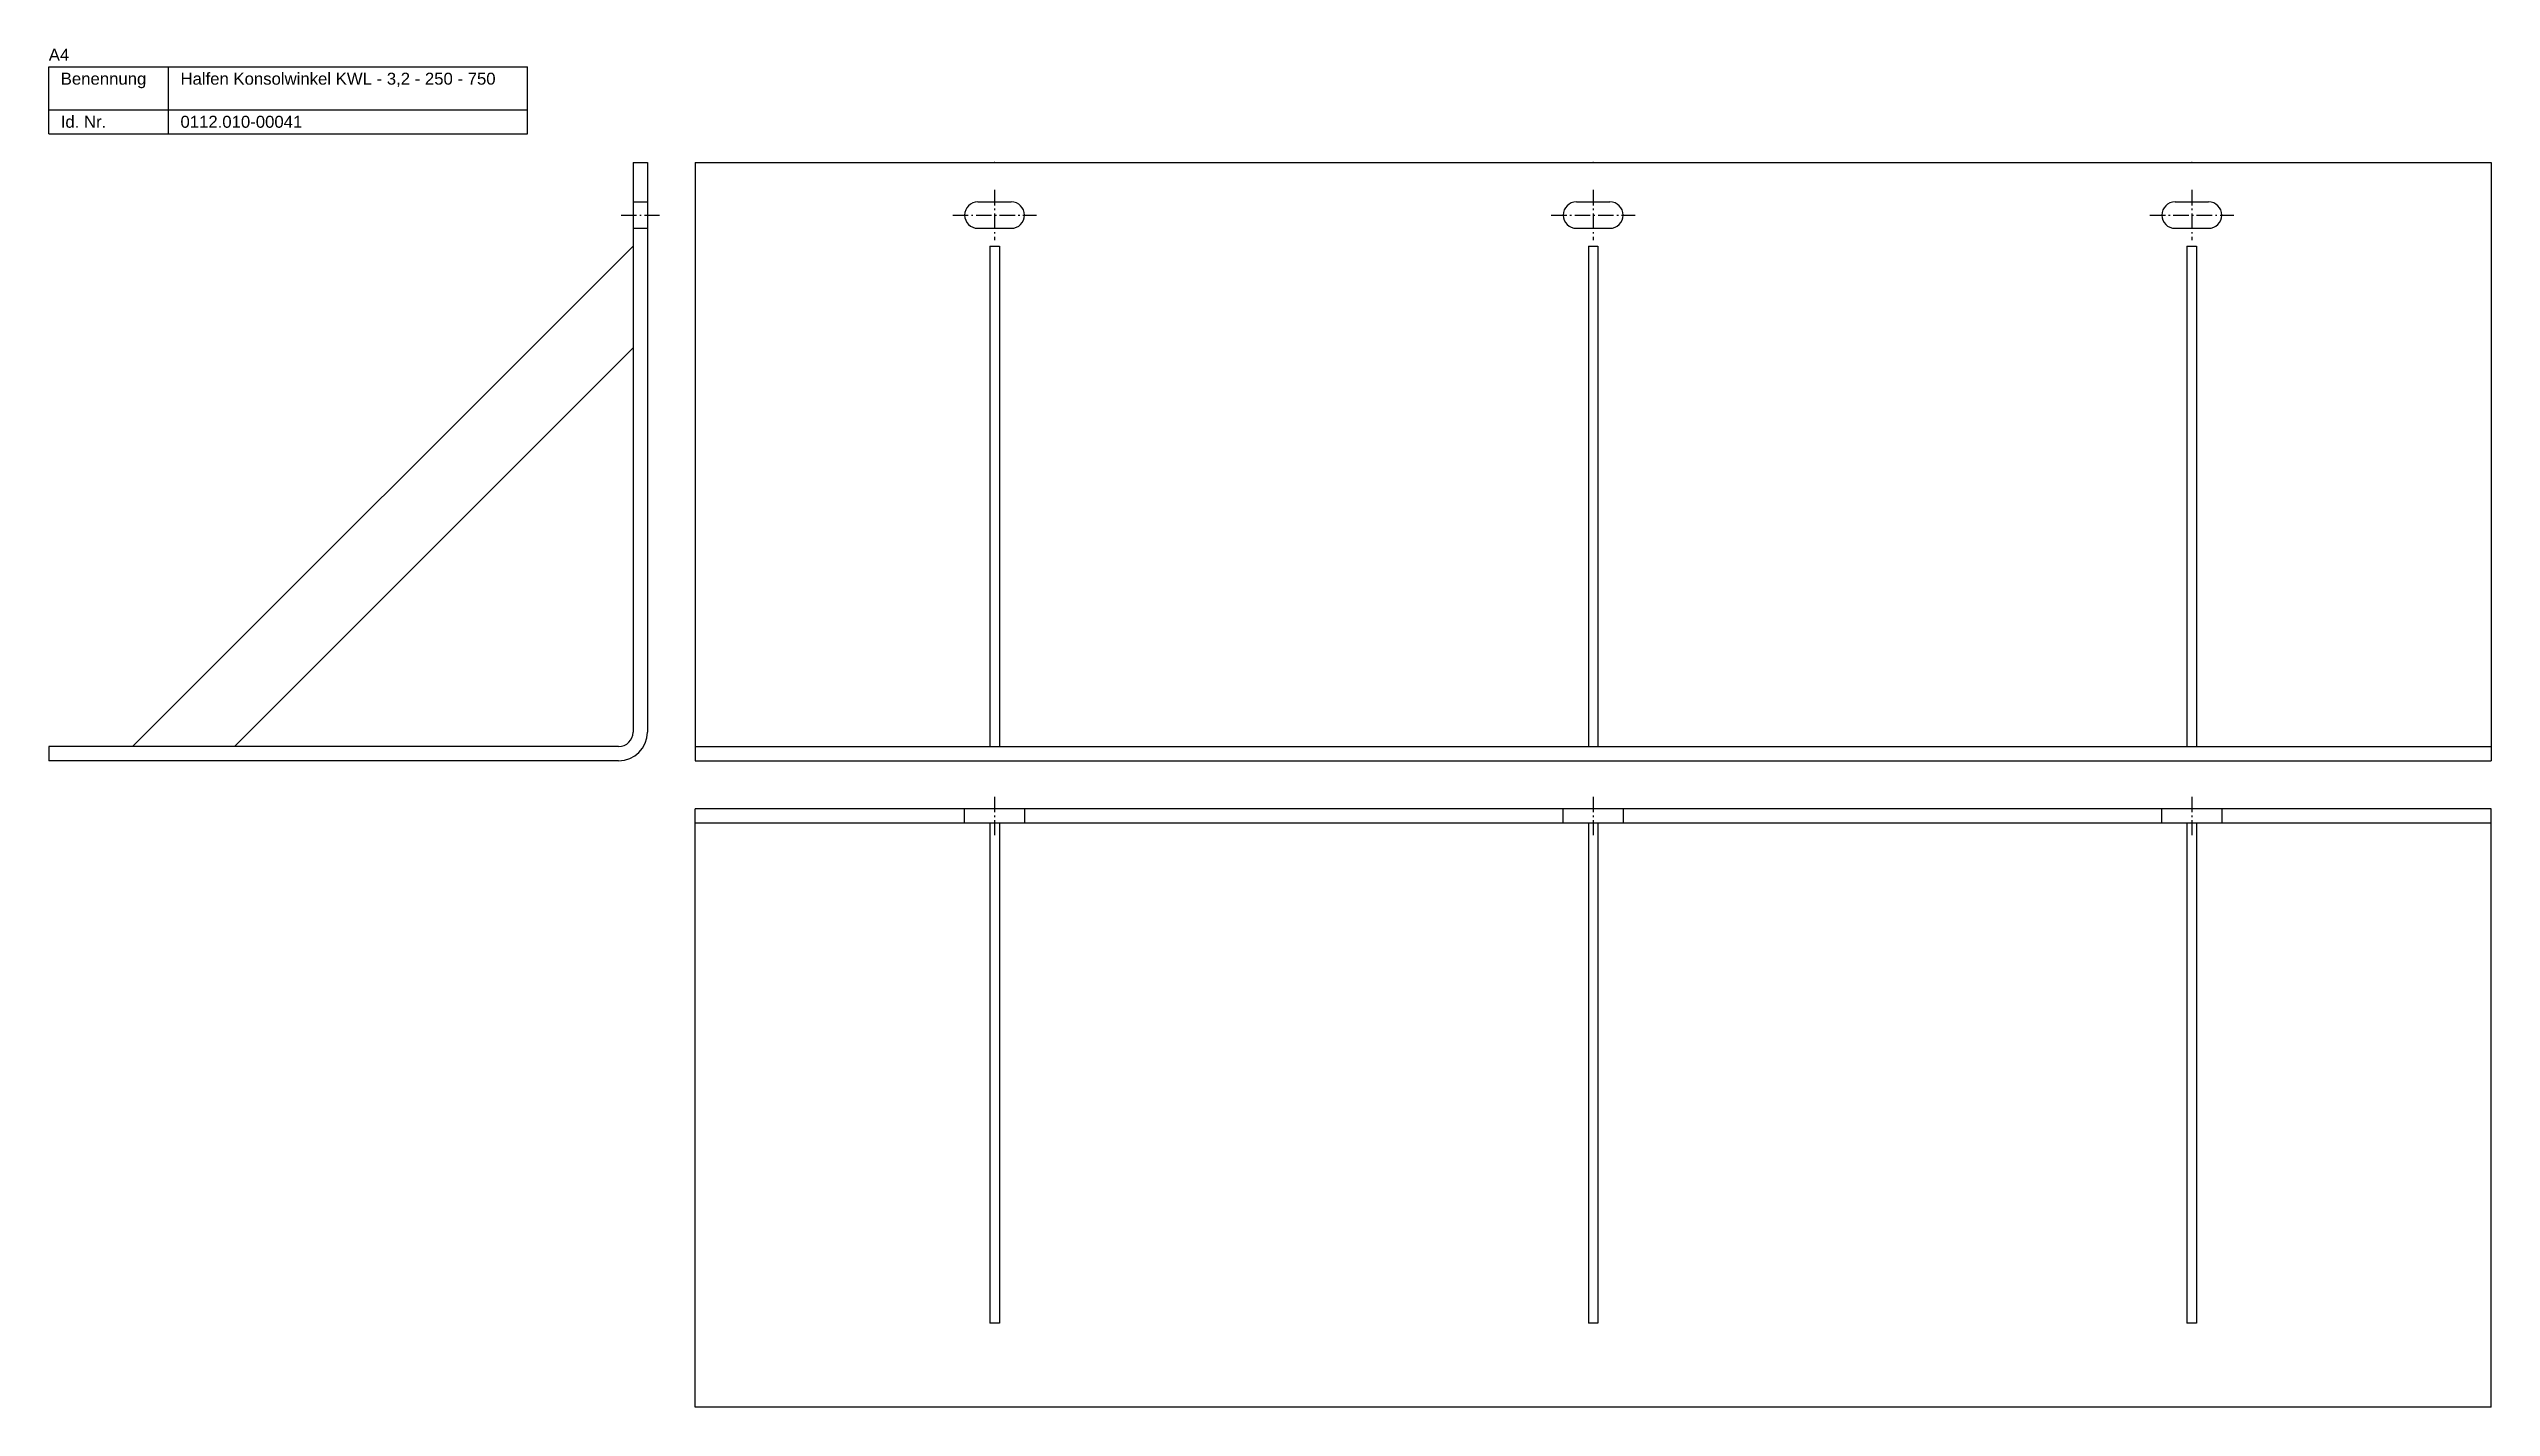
# Model space of a CAD drawing. Header units: millimetres. Extents: x 3683 to 6843, y -2519 to 868.
# Drawn here: x 4503 to 5523, y -2519 to -1952 of the extents above; entities that cross this region are included whole.
import ezdxf

# ---------------------------------------------------------------- set-up
doc = ezdxf.new("R2010")
doc.units = ezdxf.units.MM
doc.linetypes.add('MITTELLINIE', pattern=[0.977, 0.65, -0.13, 0.067, -0.13])
doc.linetypes.add('VERDECKT', pattern=[9.525, 6.35, -3.175])
doc.layers.add('HALFEN-KONSOLANKER', color=2, linetype='CONTINUOUS')
doc.styles.add('ARIAL50', font='ARIAL.TTF', dxfattribs={"height": 5})

msp = doc.modelspace()

# ---------------------------------------------------------------- texts
at = {"layer": 'HALFEN-KONSOLANKER', "style": 'ARIAL50'}
for s, p in [('A4', (4503.1, -1956.7)), ('Benennung', (4508.1, -1966.7)), ('Halfen Konsolwinkel KWL - 3,2 - 250 - 750', (4558.1, -1966.7)), ('Id. Nr.', (4508.1, -1984.7)), ('0112.010-00041', (4558.1, -1984.7))]:
    msp.add_text(s, height=5, dxfattribs=at).set_placement(p)

# ---------------------------------------------------------------- linework, layer by layer
at = {"layer": 'HALFEN-KONSOLANKER'}
for p, q in [((4503.1, -1959.2), (4703.1, -1959.2)), ((4503.1, -1987.2), (4503.1, -1959.2)), ((4553.1, -1987.2), (4553.1, -1959.2)), ((4703.1, -1987.2), (4703.1, -1959.2)), ((4503.1, -1977.2), (4703.1, -1977.2)), ((4503.1, -1987.2), (4703.1, -1987.2)), ((4747.1, -1999.2), (4747.1, -2237.2)), ((4747.1, -1999.2), (4753.1, -1999.2)), ((4753.1, -1999.2), (4753.1, -2237.2)), ((4773.1, -1999.2), (5523.1, -1999.2)), ((4773.1, -1999.2), (4773.1, -2249.2)), ((5523.1, -1999.2), (5523.1, -2249.2)), ((4891.1, -2015.7), (4905.1, -2015.7)), ((5141.1, -2015.7), (5155.1, -2015.7)), ((5391.1, -2015.7), (5405.1, -2015.7)), ((4891.1, -2026.7), (4905.1, -2026.7)), ((5141.1, -2026.7), (5155.1, -2026.7)), ((5391.1, -2026.7), (5405.1, -2026.7)), ((4747.1, -2034.2), (4538.1, -2243.2)), ((4896.1, -2034.2), (4896.1, -2243.2)), ((4896.1, -2034.2), (4900.1, -2034.2)), ((4900.1, -2034.2), (4900.1, -2243.2)), ((5146.1, -2034.2), (5146.1, -2243.2)), ((5146.1, -2034.2), (5150.1, -2034.2)), ((5150.1, -2034.2), (5150.1, -2243.2)), ((5396.1, -2034.2), (5396.1, -2243.2)), ((5396.1, -2034.2), (5400.1, -2034.2)), ((5400.1, -2034.2), (5400.1, -2243.2)), ((4747.1, -2076.7), (4580.6, -2243.2)), ((4741.1, -2243.2), (4503.1, -2243.2)), ((4503.1, -2243.2), (4503.1, -2249.2)), ((4773.1, -2243.2), (5523.1, -2243.2)), ((4741.1, -2249.2), (4503.1, -2249.2)), ((4773.1, -2249.2), (5523.1, -2249.2)), ((5523.1, -2269.2), (4773.1, -2269.2)), ((4773.1, -2519.2), (4773.1, -2269.2)), ((5523.1, -2519.2), (5523.1, -2269.2)), ((5523.1, -2275.2), (4773.1, -2275.2)), ((4896.1, -2275.2), (4896.1, -2484.2)), ((4900.1, -2275.2), (4900.1, -2484.2)), ((5146.1, -2275.2), (5146.1, -2484.2)), ((5150.1, -2275.2), (5150.1, -2484.2)), ((5396.1, -2275.2), (5396.1, -2484.2)), ((5400.1, -2275.2), (5400.1, -2484.2)), ((4900.1, -2484.2), (4896.1, -2484.2)), ((5150.1, -2484.2), (5146.1, -2484.2)), ((5400.1, -2484.2), (5396.1, -2484.2)), ((5523.1, -2519.2), (4773.1, -2519.2))]:
    msp.add_line(p, q, dxfattribs=at)
at = {"layer": 'HALFEN-KONSOLANKER', "color": 1, "linetype": 'VERDECKT'}
for p, q in [((4747.1, -2015.7), (4753.1, -2015.7)), ((4747.1, -2026.7), (4753.1, -2026.7)), ((4885.6, -2275.2), (4885.6, -2269.2)), ((4910.6, -2269.2), (4910.6, -2275.2)), ((5135.6, -2275.2), (5135.6, -2269.2)), ((5160.6, -2269.2), (5160.6, -2275.2)), ((5385.6, -2275.2), (5385.6, -2269.2)), ((5410.6, -2269.2), (5410.6, -2275.2))]:
    msp.add_line(p, q, dxfattribs=at)
at = {"layer": 'HALFEN-KONSOLANKER', "color": 1, "linetype": 'MITTELLINIE', "ltscale": 10}
for p, q in [((4898.1, -2010.7), (4898.1, -2031.7)), ((5148.1, -2010.7), (5148.1, -2031.7)), ((5398.1, -2010.7), (5398.1, -2031.7)), ((4742.1, -2021.2), (4758.1, -2021.2)), ((4880.6, -2021.2), (4915.6, -2021.2)), ((5130.6, -2021.2), (5165.6, -2021.2)), ((5380.6, -2021.2), (5415.6, -2021.2)), ((4898.1, -2264.2), (4898.1, -2280.2)), ((5148.1, -2264.2), (5148.1, -2280.2)), ((5398.1, -2264.2), (5398.1, -2280.2))]:
    msp.add_line(p, q, dxfattribs=at)
at = {"layer": 'HALFEN-KONSOLANKER'}
for centre, radius, start, end in [((4891.1, -2021.2), 5.5, 90, 270), ((4905.1, -2021.2), 5.5, 270, 90), ((5141.1, -2021.2), 5.5, 90, 270), ((5155.1, -2021.2), 5.5, 270, 90), ((5391.1, -2021.2), 5.5, 90, 270), ((5405.1, -2021.2), 5.5, 270, 90), ((4741.1, -2237.2), 6, 270, 0), ((4741.1, -2237.2), 12, 270, 0)]:
    msp.add_arc(centre, radius, start, end, dxfattribs=at)
for p in [(4898.1, -1999.2), (4898.1, -1999.2), (5148.1, -1999.2), (5148.1, -1999.2), (5398.1, -1999.2), (5398.1, -1999.2)]:
    msp.add_point(p, dxfattribs=at)

msp.set_redraw_order([(e.dxf.handle, doc.entitydb.next_handle()) for e in msp.query("TEXT MTEXT ATTDEF DIMENSION ARC_DIMENSION")])  # texts and dimensions are drawn at this point

doc.saveas('drawing.dxf')
